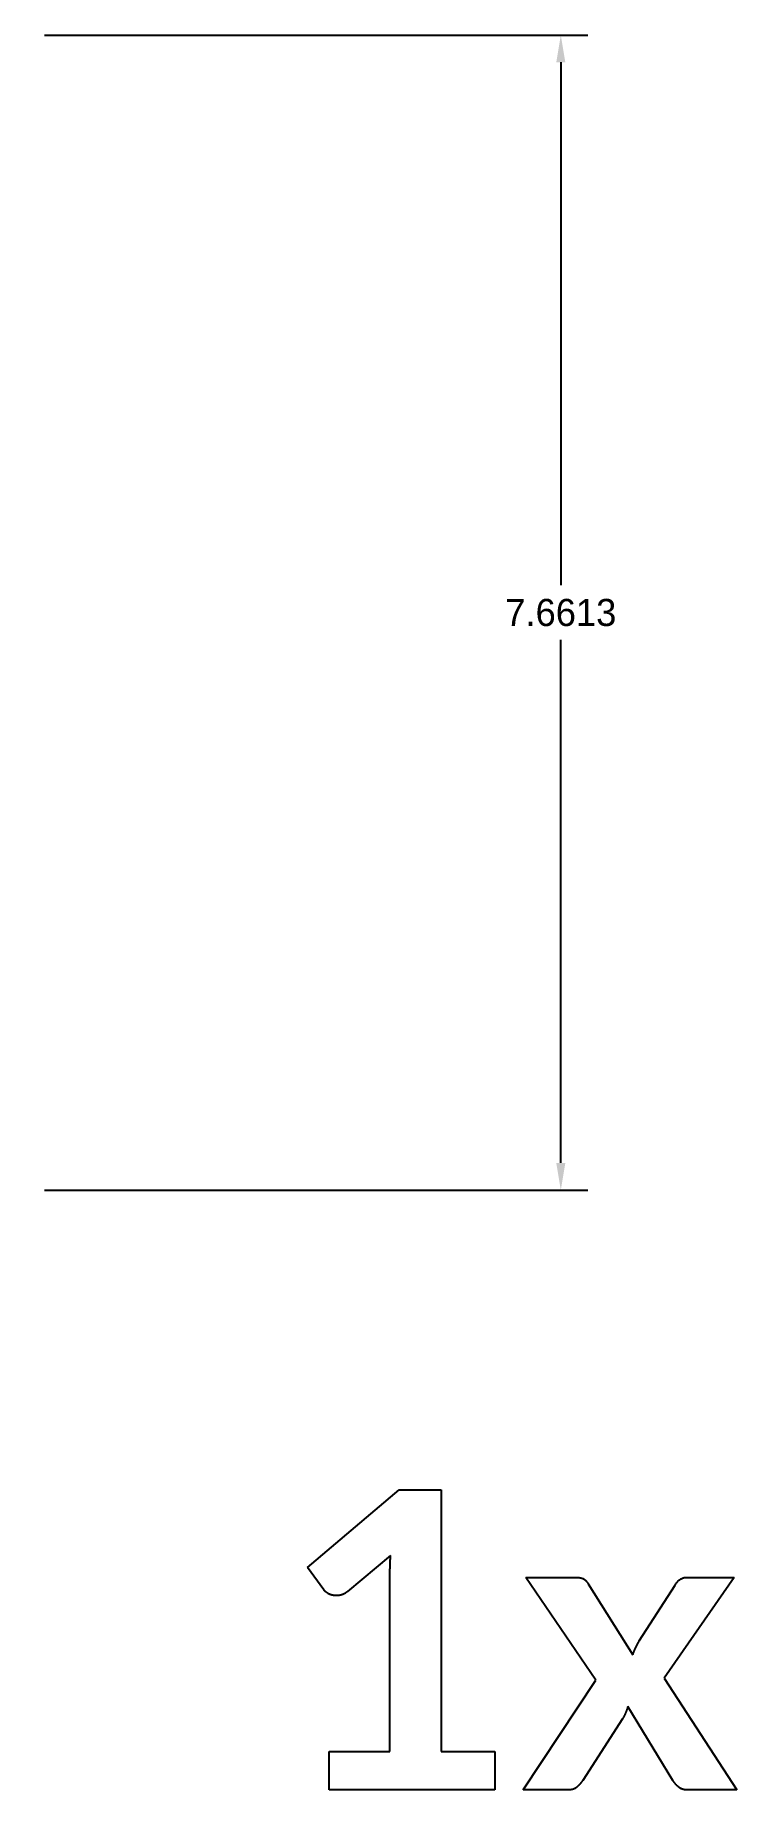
# Model space of a CAD drawing. Header units: millimetres. Extents: x -53 to 104, y -220 to 130.
# Drawn here: x 25.9 to 30.55, y 86.6 to 98.24 of the extents above; entities that cross this region are included whole.
import ezdxf

# ---------------------------------------------------------------- set-up
doc = ezdxf.new("R2010")
doc.units = ezdxf.units.MM
doc.header["$MEASUREMENT"] = 0
doc.layers.add('Standard', color=18, linetype='Continuous', true_color=0x000000)
doc.dimstyles.get("Standard").update_dxf_attribs({"dimtxt": 0.18, "dimasz": 0.18, "dimexe": 0.18, "dimexo": 0.0625, "dimgap": 0.09, "dimtad": 0, "dimtih": 1, "dimtoh": 1, "dimdec": 4, "dimzin": 0, "dimdsep": 46, "dimtxsty": 'Standard', "dimcen": 0.09, "dimadec": 0, "dimazin": 0, "dimtfac": 1, "dimtdec": 4, "dimtofl": 0, "dimtmove": 0, "dimatfit": 3, "dimfxl": 1, "dimtolj": 1, "dimtzin": 0, "dimarcsym": 0})

msp = doc.modelspace()

# ---------------------------------------------------------------- blocks, each defined once
blk = doc.blocks.new('*D67')
at = {"layer": 'Defpoints', "color": 0}
for p in [(25.895, 98.238), (25.895, 90.577), (29.381, 90.577)]:
    blk.add_point(p, dxfattribs=at)
at = {"layer": 'Standard', "color": 0, "lineweight": -2}
for p, q in [((25.958, 98.238), (29.561, 98.238)), ((29.381, 98.058), (29.381, 94.589)), ((29.381, 90.757), (29.381, 94.226)), ((25.958, 90.577), (29.561, 90.577))]:
    blk.add_line(p, q, dxfattribs=at)
at = {"layer": 'Standard', "color": 0}
for points in [[(29.411, 98.058), (29.351, 98.058), (29.381, 98.238)], [(29.351, 90.757), (29.411, 90.757), (29.381, 90.577)]]:
    blk.add_solid(points, dxfattribs=at)
at = {"layer": 'Standard', "color": 0, "insert": (29.381, 94.407), "char_height": 0.18, "attachment_point": 5}
blk.add_mtext('\\A1;7.6613', dxfattribs=at)

# ---------------------------------------------------------------- dimensions: what is measured, and where the dimension line sits
at = {"layer": 'Standard'}
dim = msp.add_linear_dim(base=(29.38119, 90.57679), p1=(25.89505, 98.23806), p2=(25.89505, 90.57679), angle=90, dimstyle='Standard', dxfattribs=at)
dim.commit()
dim.dimension.update_dxf_attribs({"geometry": '*D67', "text_midpoint": (29.38119, 94.40742)})

# ---------------------------------------------------------------- linework, layer by layer
at = {"layer": 'Standard'}
for p, q in [((27.70222, 88.07267), (28.30827, 88.58799)), ((28.30827, 88.58799), (28.5871, 88.58799)), ((28.5871, 88.58799), (28.5871, 86.8523)), ((28.25182, 88.1523), (27.96613, 87.91319)), ((27.80948, 87.92549), (27.70222, 88.07267)), ((28.24779, 86.8523), (28.24779, 88.01077)), ((29.61412, 87.32509), (29.1496, 88.00795)), ((29.1496, 88.00795), (29.47682, 88.00795)), ((30.52944, 88.00795), (30.06633, 87.34021)), ((30.21734, 88.00795), (30.52944, 88.00795)), ((29.56331, 87.964), (29.85867, 87.49404)), ((29.90142, 87.58617), (30.13912, 87.95714)), ((29.13045, 86.59807), (29.61412, 87.32509)), ((30.06633, 87.34021), (30.54859, 86.59807)), ((29.79013, 87.06944), (29.52621, 86.66138)), ((30.124, 86.66138), (29.82581, 87.1519)), ((27.84517, 86.59807), (27.84517, 86.8523)), ((27.84517, 86.8523), (28.24779, 86.8523)), ((28.5871, 86.8523), (28.94456, 86.8523)), ((28.94456, 86.8523), (28.94456, 86.59807)), ((28.94456, 86.59807), (27.84517, 86.59807)), ((29.43408, 86.59807), (29.13045, 86.59807)), ((30.54859, 86.59807), (30.22158, 86.59807))]:
    msp.add_line(p, q, dxfattribs=at)
for points in [[(28.24779, 88.01077), (28.24779, 88.07952), (28.25182, 88.1523)], [(29.47682, 88.00795), (29.51392, 88.00795), (29.53176, 87.99767)], [(30.13912, 87.95714), (30.16936, 88.00795), (30.21734, 88.00795)], [(27.83408, 87.90291), (27.81754, 87.91319), (27.80948, 87.92549)], [(27.87188, 87.88849), (27.85061, 87.89263), (27.83408, 87.90291)], [(27.91724, 87.8891), (27.89315, 87.88436), (27.87188, 87.88849)], [(27.96613, 87.91319), (27.94133, 87.89384), (27.91724, 87.8891)], [(29.53176, 87.99767), (29.5496, 87.98738), (29.56331, 87.964)], [(29.85867, 87.49404), (29.87379, 87.54081), (29.90142, 87.58617)], [(29.80998, 87.10785), (29.80101, 87.08718), (29.79013, 87.06944)], [(29.82581, 87.1519), (29.81896, 87.12851), (29.80998, 87.10785)], [(29.48912, 86.61803), (29.46714, 86.59807), (29.43408, 86.59807)], [(29.52621, 86.66138), (29.51109, 86.63799), (29.48912, 86.61803)], [(30.1618, 86.61732), (30.13912, 86.63658), (30.124, 86.66138)], [(30.22158, 86.59807), (30.18448, 86.59807), (30.1618, 86.61732)]]:
    msp.add_open_spline(points, degree=2, dxfattribs=at)

msp.set_redraw_order([(e.dxf.handle, doc.entitydb.next_handle()) for e in msp.query("TEXT MTEXT ATTDEF DIMENSION ARC_DIMENSION")])  # texts and dimensions are drawn at this point

doc.saveas('drawing.dxf')
